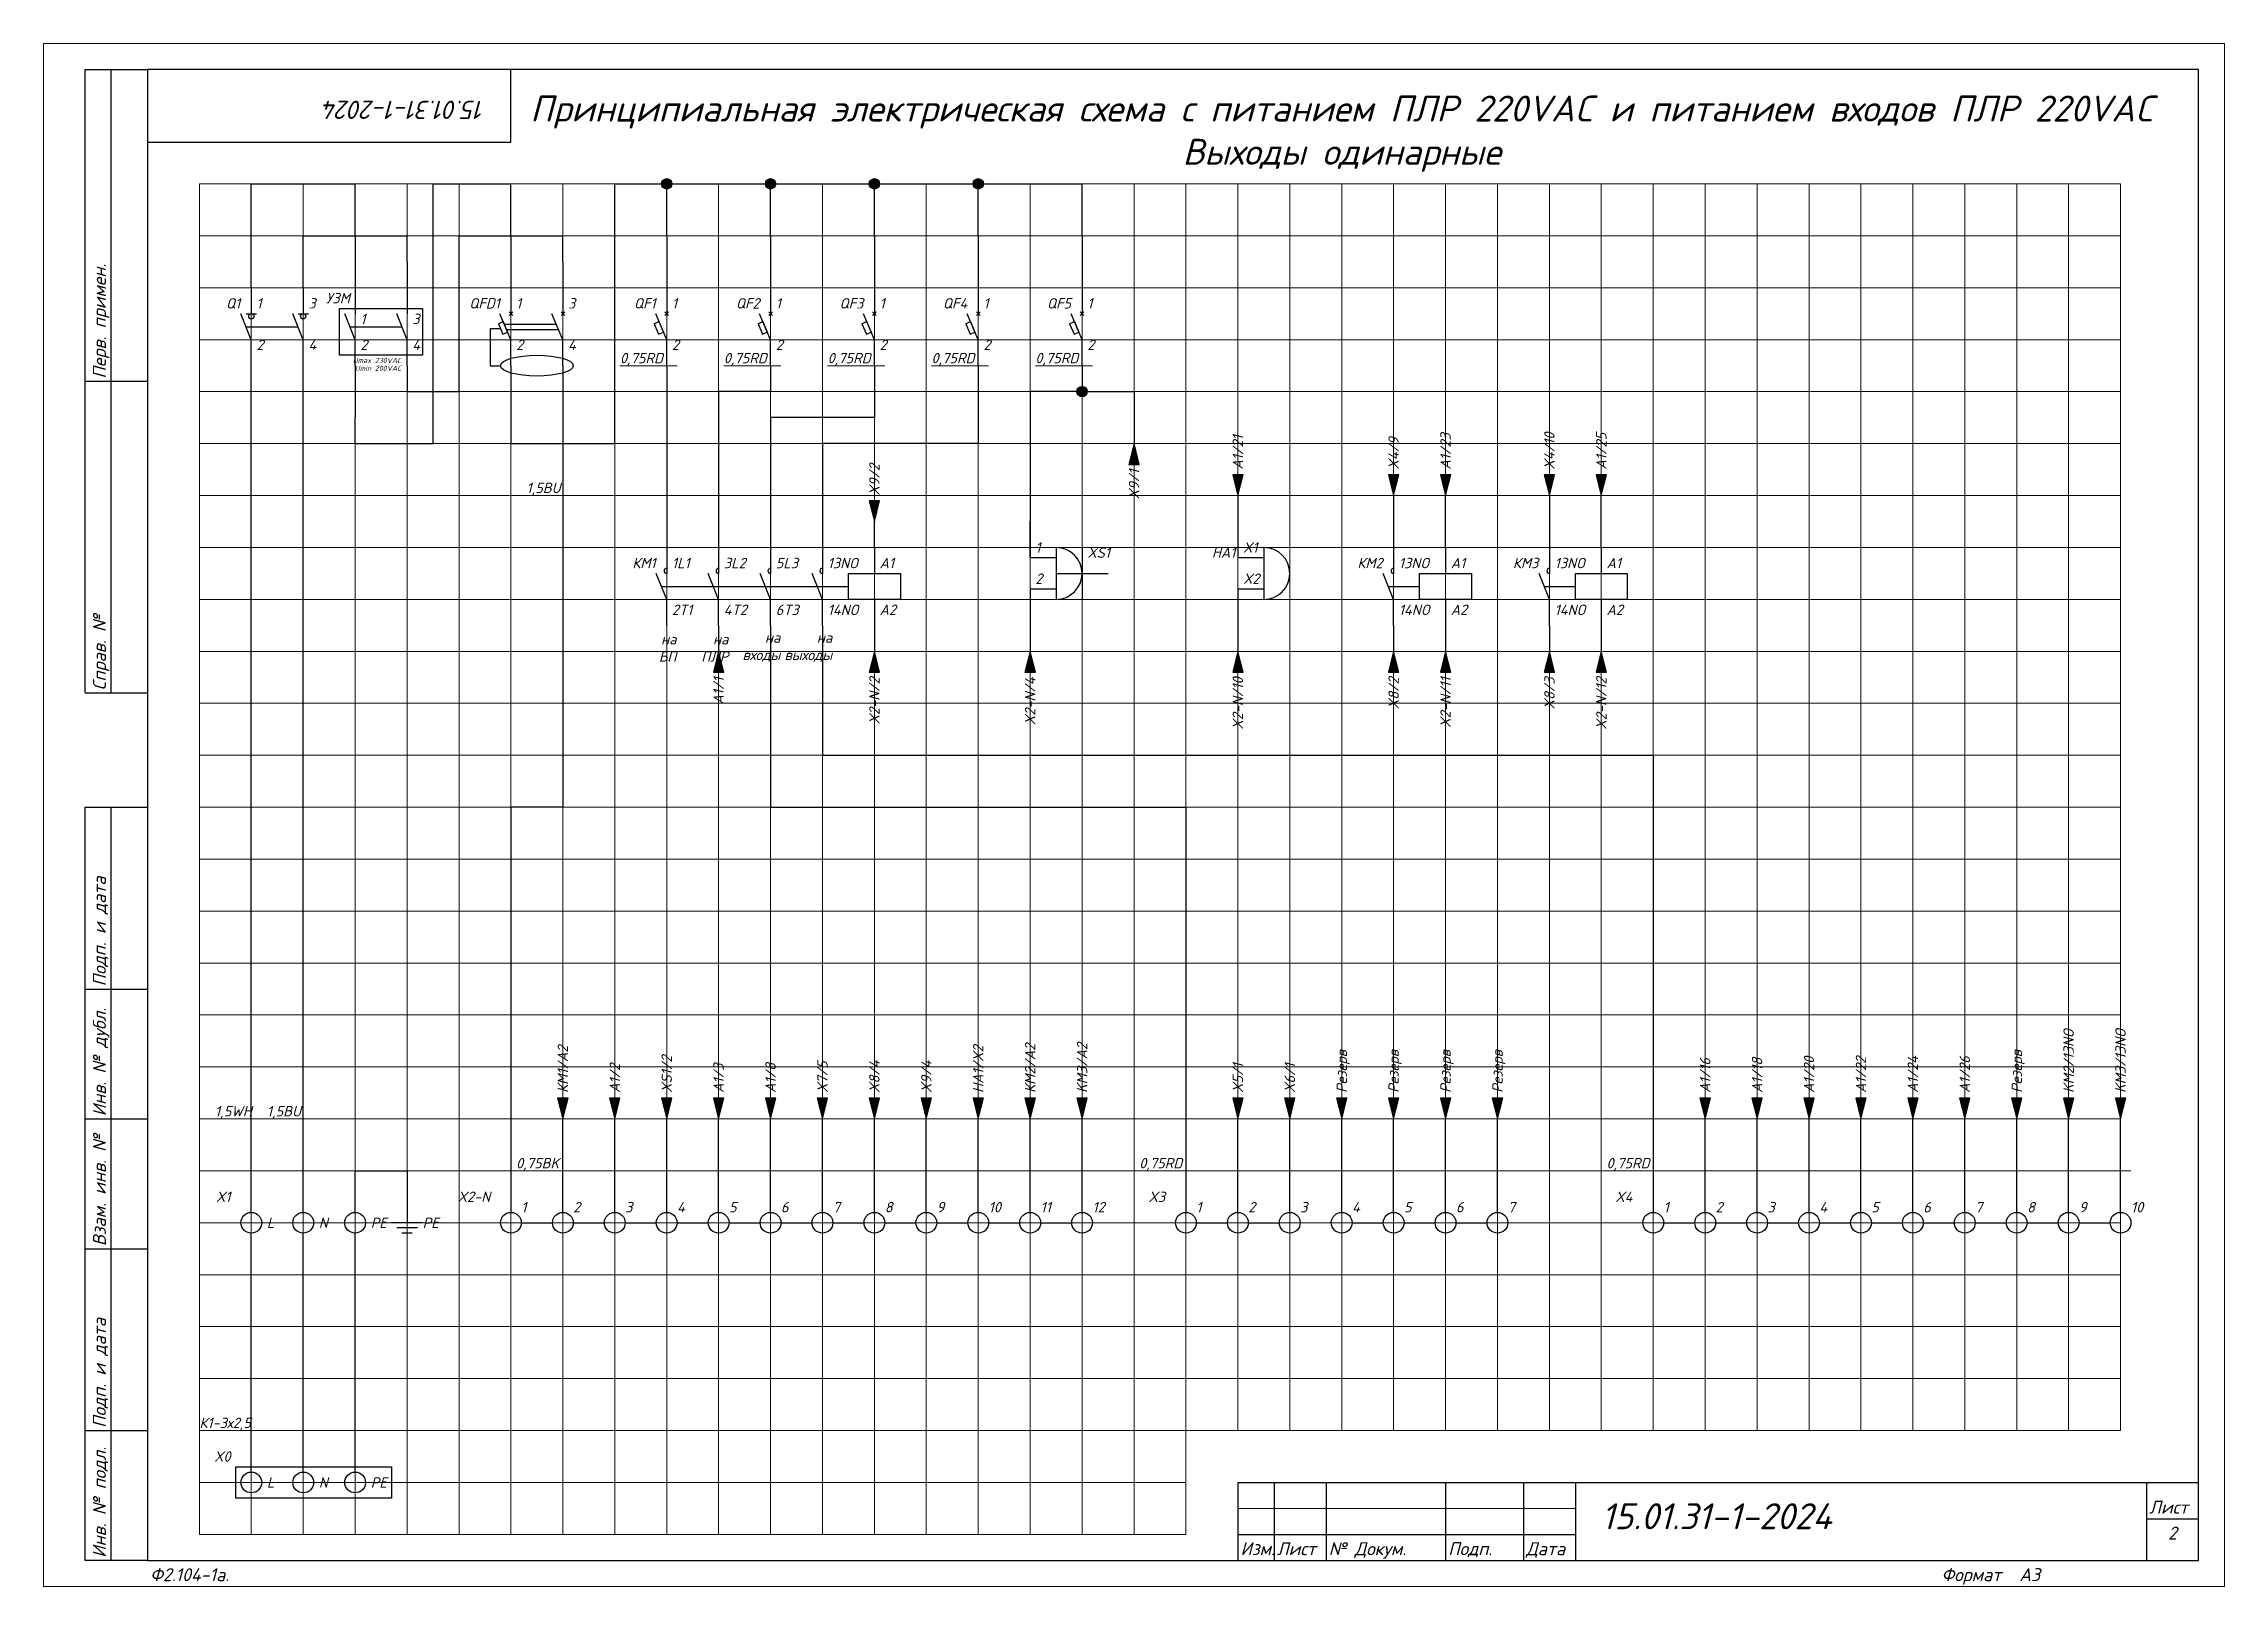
# Paper-space layout 'Эл2 (4)' of a CAD drawing. Header units: millimetres. Extents: x 0 to 420, y 0 to 297.
# The model-space entities are those that its viewports show. They can reach past a viewport. Long polylines and large blocks are cut down to what shows.
import ezdxf
from ezdxf.enums import TextEntityAlignment as Align

# ---------------------------------------------------------------- set-up
doc = ezdxf.new("R2010")
doc.units = ezdxf.units.MM
for name, color, linetype, lineweight in [('4', 4, 'Continuous', 15), ('Основная', 7, 'Continuous', 30), ('Тонкая для кабелей', 7, 'Continuous', 15)]:
    doc.layers.add(name, color=color, linetype=linetype, lineweight=lineweight)
doc.layers.add('Привязки', color=2, linetype='Continuous', lineweight=0, plot=False, transparency=0.8)
doc.layers.add('рамка', color=253, linetype='Continuous', lineweight=5, transparency=0.8)
doc.styles.add('текст', font='isocpeui.ttf')

psp = doc.layouts.new('Эл2 (4)')

msp = doc.modelspace()

# ---------------------------------------------------------------- texts
at = {"layer": 'Основная', "style": 'текст'}
for s, width, heights, insert, char_height, attachment_point in [('Принципиальная электрическая схема с питанием ПЛР 220VAC и питанием входов ПЛР 220VAC\\PВыходы одинарные', 333.9398066, [15.99579], (6570.0001, 289.99998), 5, 2), ('УЗМ', 5.8793103, [0], (6379, 250), 2, 9), ('1', 3, [0], (6361, 249), 2, 7), ('3', 3, [0], (6371, 249), 2, 7), ('1', 3, [0], (6381, 246), 2, 7), ('3', 3, [0], (6391, 246), 2, 7), ('1', 3, [0], (6411, 249), 2, 7), ('3', 3, [0], (6421, 249), 2, 7), ('1', 3, [0], (6441, 249), 2, 7), ('1', 3, [0], (6461, 249), 2, 7), ('1', 3, [0], (6481, 249), 2, 7), ('1', 3, [0], (6501, 249), 2, 7), ('1', 3, [0], (6521, 249), 2, 7), ('2', 3, [0], (6361, 241), 2, 7), ('4', 3, [0], (6371, 241), 2, 7), ('Umax 230VAC', 12.2395477, [0], (6388.87931, 238.49676), 1, 9), ('2', 3, [0], (6381, 241), 2, 7), ('4', 3, [0], (6391, 241), 2, 7), ('2', 3, [0], (6411, 241), 2, 7), ('4', 3, [0], (6421, 241), 2, 7), ('2', 3, [0], (6441, 241), 2, 7), ('2', 3, [0], (6461, 241), 2, 7), ('2', 3, [0], (6481, 241), 2, 7), ('2', 3, [0], (6501, 241), 2, 7), ('2', 3, [0], (6521, 241), 2, 7), ('Umin 200VAC', 14.3469034, [0], (6388.87931, 237), 1, 9), ('1', 3, [0], (6511, 202), 2, 7), ('XS1', 3, [0], (6521, 201), 2, 7), ('HA1', 3, [0], (6545, 201), 2, 7), ('X1', 3, [0], (6551, 202), 2, 7), ('КМ1', 5.8793103, [0], (6437.87931, 199), 2, 9), ('1L1', 3, [0], (6441, 199), 2, 7), ('3L2', 3, [0], (6451, 199), 2, 7), ('5L3', 3, [0], (6461, 199), 2, 7), ('13NO', 3, [0], (6471, 199), 2, 7), ('А1', 3, [0], (6481, 199), 2, 7), ('2', 3, [0], (6511, 196), 2, 7), ('X2', 3, [0], (6551, 196), 2, 7), ('КМ2', 5.8793103, [0], (6577.87931, 199), 2, 9), ('13NO', 3, [0], (6581, 199), 2, 7), ('А1', 3, [0], (6591, 199), 2, 7), ('КМ3', 5.8793103, [0], (6607.87931, 199), 2, 9), ('13NO', 3, [0], (6611, 199), 2, 7), ('А1', 3, [0], (6621, 199), 2, 7), ('2T1', 3, [0], (6441, 190), 2, 7), ('4T2', 3, [0], (6451, 190), 2, 7), ('6T3', 3, [0], (6461, 190), 2, 7), ('14NO', 3, [0], (6471, 190), 2, 7), ('А2', 3, [0], (6481, 190), 2, 7), ('14NO', 3, [0], (6581, 190), 2, 7), ('А2', 3, [0], (6591, 190), 2, 7), ('14NO', 3, [0], (6611, 190), 2, 7), ('А2', 3, [0], (6621, 190), 2, 7), ('X1', 10, [0], (6356, 77), 2, 9), ('X2-N', 10, [0], (6406, 77), 2, 9), ('1', 3, [0], (6412, 75), 2, 7), ('2', 3, [0], (6422, 75), 2, 7), ('3', 3, [0], (6432, 75), 2, 7), ('4', 3, [0], (6442, 75), 2, 7), ('5', 3, [0], (6452, 75), 2, 7), ('6', 3, [0], (6462, 75), 2, 7), ('7', 3, [0], (6472, 75), 2, 7), ('8', 3, [0], (6482, 75), 2, 7), ('9', 3, [0], (6492, 75), 2, 7), ('10', 3, [0], (6502, 75), 2, 7), ('11', 3, [0], (6512, 75), 2, 7), ('12', 3, [0], (6522, 75), 2, 7), ('X3', 10, [0], (6536, 77), 2, 9), ('1', 3, [0], (6542, 75), 2, 7), ('2', 3, [0], (6552, 75), 2, 7), ('3', 3, [0], (6562, 75), 2, 7), ('4', 3, [0], (6572, 75), 2, 7), ('5', 3, [0], (6582, 75), 2, 7), ('6', 3, [0], (6592, 75), 2, 7), ('7', 3, [0], (6602, 75), 2, 7), ('X4', 10, [0], (6626, 77), 2, 9), ('1', 3, [0], (6632, 75), 2, 7), ('2', 3, [0], (6642, 75), 2, 7), ('3', 3, [0], (6652, 75), 2, 7), ('4', 3, [0], (6662, 75), 2, 7), ('5', 3, [0], (6672, 75), 2, 7), ('6', 3, [0], (6682, 75), 2, 7), ('7', 3, [0], (6692, 75), 2, 7), ('8', 3, [0], (6702, 75), 2, 7), ('9', 3, [0], (6712, 75), 2, 7), ('10', 3, [0], (6722, 75), 2, 7), ('L', 5, [0], (6363, 73), 2, 4), ('N', 5, [0], (6373, 73), 2, 4), ('PE', 5, [0], (6383, 73), 2, 4), ('PE', 5, [0], (6393, 73), 2, 4), ('X0', 10, [0], (6356, 27), 2, 9), ('L', 5, [0], (6363, 23), 2, 4), ('N', 5, [0], (6373, 23), 2, 4), ('PE', 5, [0], (6383, 23), 2, 4)]:
    msp.add_mtext_dynamic_manual_height_columns(s, width=width, gutter_width=200, heights=heights, dxfattribs=dict(at, insert=insert, char_height=char_height, attachment_point=attachment_point))
at = {"layer": 'Основная', "char_height": 2, "width": 3.8793103, "attachment_point": 9, "style": 'текст'}
for s, insert in [('Q1', (6357.87931, 249)), ('QFD1', (6407.87931, 249)), ('QF1', (6437.87931, 249)), ('QF2', (6457.87931, 249)), ('QF3', (6477.87931, 249)), ('QF4', (6497.87931, 249)), ('QF5', (6517.87931, 249))]:
    msp.add_mtext(s, dxfattribs=dict(at, insert=insert))
at = {"layer": 'Основная', "char_height": 2, "rotation": 90, "style": 'текст'}
for s, heights, insert, attachment_point in [('A1/21', [0], (6549, 218), 1), ('X4/9', [0], (6579, 218), 1), ('A1/23', [0], (6589, 218), 1), ('X4/10', [0], (6609, 218), 1), ('A1/25', [0], (6619, 218), 1), ('X9/2', [0], (6479, 213), 1), ('X9/1', [1.17616], (6531, 218), 9), ('А1/1', [0], (6451, 178), 9), ('X2-N/2', [0], (6481, 178), 9), ('X2-N/4', [0], (6511, 178), 9), ('X2-N/10', [0], (6551, 178), 9), ('X8/2', [0], (6581, 178), 9), ('X2-N/11', [0], (6591, 178), 9), ('X8/3', [0], (6611, 178), 9), ('X2-N/12', [0], (6621, 178), 9), ('KM2/13NO', [0], (6709, 98), 1), ('KM3/13NO', [0], (6719, 98), 1), ('КМ1/А2', [0], (6419, 98), 1), ('XS1/2', [0], (6439, 98), 1), ('HA1/X2', [0], (6499, 98), 1), ('КМ2/A2', [0], (6509, 98), 1), ('KM3/A2', [0], (6519, 98), 1), ('Резерв', [0], (6569, 98), 1), ('Резерв', [0], (6579, 98), 1), ('Резерв', [0], (6589, 98), 1), ('Резерв', [0], (6599, 98), 1), ('А1/18', [0], (6649, 98), 1), ('А1/20', [0], (6659, 98), 1), ('А1/22', [0], (6669, 98), 1), ('А1/24', [0], (6679, 98), 1), ('А1/26', [0], (6689, 98), 1), ('Резерв', [0], (6699, 98), 1), ('А1/2', [0], (6429, 98), 1), ('А1/3', [0], (6449, 98), 1), ('А1/8', [0], (6459, 98), 1), ('X7/5', [0], (6469, 98), 1), ('X8/4', [0], (6479, 98), 1), ('X9/4', [0], (6489, 98), 1), ('X5/1', [0], (6549, 98), 1), ('X6/1', [0], (6559, 98), 1), ('А1/16', [0], (6639, 98), 1)]:
    msp.add_mtext_dynamic_manual_height_columns(s, width=5.8793103, gutter_width=200, heights=heights, dxfattribs=dict(at, insert=insert, attachment_point=attachment_point))
at = {"layer": 'Привязки', "char_height": 2, "attachment_point": 9, "style": 'текст'}
for s, insert in [('на БП', (6441.87931, 181)), ('на ПЛР', (6451.87931, 181)), ('на входы', (6461.87931, 181)), ('на выходы', (6471.87931, 181))]:
    msp.add_mtext_dynamic_manual_height_columns(s, width=5.8793103, gutter_width=200, heights=[0], dxfattribs=dict(at, insert=insert))
at = {"layer": 'Тонкая для кабелей', "char_height": 2, "attachment_point": 7, "style": 'текст'}
for s, insert in [('0,75RD', (6431, 238)), ('0,75RD', (6451, 238)), ('0,75RD', (6471, 238)), ('0,75RD', (6491, 238)), ('0,75RD', (6511, 238)), ('1,5BU', (6413, 213)), ('1,5WH', (6353, 93)), ('1,5BU', (6363, 93)), ('0,75BK', (6411, 83)), ('0,75RD', (6531, 83)), ('0,75RD', (6621, 83)), ('К1-3х2,5', (6350, 33))]:
    msp.add_mtext_dynamic_manual_height_columns(s, width=10, gutter_width=200, heights=[0], dxfattribs=dict(at, insert=insert))

# ---------------------------------------------------------------- blocks, each defined once
blk = doc.blocks.new('*U109')
for p, q in [((8, 232), (8, 292)), ((8, 292), (20, 292)), ((13, 232), (13, 292)), ((90, 292), (90, 292)), ((90, 292), (90, 292)), ((90, 278), (90, 292)), ((90, 292), (90, 292)), ((90, 292), (90, 292)), ((90, 292), (90, 292)), ((20, 278), (90, 278)), ((8, 232), (20, 232)), ((8, 172), (8, 232)), ((13, 172), (13, 232)), ((8, 172), (20, 172)), ((8, 115), (8, 150)), ((8, 150), (20, 150)), ((13, 115), (13, 150)), ((8, 90), (8, 115)), ((8, 115), (20, 115)), ((13, 90), (13, 115)), ((8, 65), (8, 90)), ((8, 90), (20, 90)), ((13, 65), (13, 90)), ((8, 30), (8, 65)), ((8, 65), (20, 65)), ((13, 30), (13, 65)), ((230, 60), (415, 60)), ((230, 60), (230, 5)), ((237, 60), (237, 35)), ((247, 60), (247, 5)), ((270, 60), (270, 5)), ((285, 60), (285, 5)), ((295, 60), (295, 5)), ((415, 60), (415, 60)), ((415, 60), (415, 60)), ((295, 45), (415, 45)), ((365, 45), (365, 20)), ((380, 45), (380, 25)), ((397, 45), (397, 25)), ((230, 40), (295, 40)), ((365, 40), (415, 40)), ((230, 35), (295, 35)), ((8, 5), (8, 30)), ((8, 30), (20, 30)), ((13, 5), (13, 30)), ((365, 25), (415, 25)), ((385, 25), (385, 20)), ((295, 20), (415, 20)), ((365, 20), (365, 5)), ((20, 5), (8, 5))]:
    blk.add_line(p, q)
blk.add_lwpolyline([(20, 5), (415, 5), (415, 292), (20, 292)], close=True)
at = {"layer": '4'}
for p, q in [((230, 55), (295, 55)), ((230, 50), (295, 50)), ((230, 45), (295, 45)), ((370, 40), (370, 25)), ((375, 40), (375, 25)), ((230, 30), (295, 30)), ((230, 25), (295, 25)), ((230, 20), (295, 20)), ((230, 15), (295, 15)), ((230, 10), (295, 10))]:
    blk.add_line(p, q, dxfattribs=at)
at = {"layer": 'Привязки'}
blk.add_lwpolyline([(0, 0), (420, 0), (420, 297), (0, 297)], close=True, dxfattribs=at)
at = {"layer": 'рамка'}
blk.add_lwpolyline([(0, 297), (420, 297), (420, 0), (0, 0)], close=True, dxfattribs=at)
at = {"style": 'текст'}
for s, p in [('Перв. примен.', (12, 232.5)), ('Справ. №', (12, 172.5)), ('Подп. и дата', (12, 115.5)), ('Инв. № дубл.', (12, 90.5)), ('Взам. инв. №', (12, 65.5)), ('Подп. и дата', (12, 30.5)), ('Инв. № подл.', (12, 5.5))]:
    blk.add_text(s, height=2.5, rotation=90, dxfattribs=at).set_placement(p)
for s, height, p in [('Лит.', 2.5, (365.5, 41)), ('Масса', 2.5, (380.5, 41)), ('Масштаб', 2.5, (397.5, 41)), ('Изм.', 2.5, (230.5, 36)), ('Лист', 2.5, (237.5, 36)), ('№ Докум.', 2.5, (247.5, 36)), ('Подп.', 2.5, (270.5, 36)), ('Дата', 2.5, (285.5, 36)), ('Разраб.', 2.5, (230.5, 31)), ('Пров.', 2.5, (230.5, 26)), ('Т.контр.', 2.5, (230.5, 21)), ('Лист', 2.5, (365.5, 21)), ('Листов', 2.5, (385.5, 21)), ('Н.контр.', 2.5, (230.5, 11)), ('Утв.', 2.5, (230.5, 6)), ('Ф2.104-1а.', 0.005, (20, 4.99)), ('Ф2.104-1.', 2.5, (20.5, 1)), ('Формат', 2.5, (365.5, 1)), ('А3', 2.5, (380.5, 1)), ('А4', 0.025, (419.61, 0.01)), ('А2', 0.00833, (419.87, 0)), ('А1', 0.00625, (419.9, 0)), ('А0', 0.005, (419.92, 0))]:
    blk.add_text(s, height=height, dxfattribs=at).set_placement(p)
for tag, p, height in [('12', (90, 292), 0.00000373), ('13', (90, 292), 0.00000373), ('27', (90, 292), 0.00000522), ('29', (105, 279), 3.5), ('28', (415, 60), 0.0000438), ('ИЗМ4', (230.5, 56), 2.5), ('ЛИСТИЗМ4', (237.5, 56), 2.5), ('№ДОКУМИЗМ4', (247.5, 56), 2.5), ('ПОДПИЗМ4', (270.5, 56), 2.5), ('ДАТАИЗМ4', (285.5, 56), 2.5), ('ОБОЗНАЧЕНИЕ', (300, 51), 5), ('ИЗМ3', (230.5, 51), 2.5), ('ЛИСТИЗМ3', (237.5, 51), 2.5), ('№ДОКУМИЗМ3', (247.5, 51), 2.5), ('ПОДПИЗМ3', (270.5, 51), 2.5), ('ДАТАИЗМ3', (285.5, 51), 2.5), ('ИЗМ2', (230.5, 46), 2.5), ('ЛИСТИЗМ2', (237.5, 46), 2.5), ('№ДОКУМИЗМ2', (247.5, 46), 2.5), ('ПОДПИЗМ2', (270.5, 46), 2.5), ('ДАТАИЗМ2', (285.5, 46), 2.5), ('ИЗМ1', (230.5, 41), 2.5), ('ЛИСТИЗМ1', (237.5, 41), 2.5), ('№ДОКУМИЗМ1', (247.5, 41), 2.5), ('ПОДПИЗМ1', (270.5, 41), 2.5), ('ДАТАИЗМ1', (285.5, 41), 2.5), ('РАЗРАБ', (247.5, 31), 2.5), ('ДАТАРАЗРАБ', (285.5, 31), 2.5), ('ПРОВ', (247.5, 26), 2.5), ('ДАТАПРОВ', (285.5, 26), 2.5), ('ТКОНТР', (247.5, 21), 2.5), ('ДАТАТКОНТР', (285.5, 21), 2.5), ('ЛИСТОВ', (400.5, 21), 2.5), ('10', (230.5, 16), 2.5), ('11', (247.5, 16), 2.5), ('НКОНТР', (247.5, 11), 2.5), ('ДАТАНКОНТР', (285.5, 11), 2.5), ('УТВ', (247.5, 6), 2.5), ('ДАТАУТВ', (285.5, 6), 2.5)]:
    blk.add_attdef(tag, p, '', height=height, dxfattribs=at)
for tag, p, height, rotation in [('ОБОЗНАЧЕНИЕ-ВЕРХ', (85, 286), 3.5, 180), ('ПРИМЕНЯЕМОСТЬ', (19, 232.5), 2.5, 90), ('СПРАВ№', (19, 172.5), 2.5, 90), ('ДАТАУЧЁТАДУБЛ', (19, 115.5), 2.5, 90), ('ИНВ№ДУБЛ', (19, 90.5), 2.5, 90), ('ВЗАМИНВ№', (19, 65.5), 2.5, 90), ('ДАТАУЧЁТА', (19, 30.5), 2.5, 90), ('ИНВ№ПОДЛ', (19, 5.5), 2.5, 90)]:
    blk.add_attdef(tag, p, '', height=height, rotation=rotation, dxfattribs=at)
blk.add_attdef('30', text='', height=5, dxfattribs=at).set_placement((355, 64), align=Align.MIDDLE)
for tag, height, p in [('НАИМЕНОВАНИЕ1', 5, (330, 36)), ('НАИМЕНОВАНИЕ2', 3.5, (330, 31)), ('МАССА', 3.5, (388.5, 31)), ('МАСШТАБ', 3.5, (406, 31)), ('НАИМЕНОВАНИЕ3', 3.5, (330, 26)), ('НАИМЕНОВАНИЕ4', 2.5, (330, 21)), ('ЛИСТ', 2.5, (380.5, 21)), ('МАТЕРИАЛ1', 2.5, (330, 16)), ('ПРЕДПРИЯТИЕ1', 3.5, (390, 16)), ('МАТЕРИАЛ2', 2.5, (330, 11)), ('ПРЕДПРИЯТИЕ2', 3.5, (390, 11)), ('МАТЕРИАЛ3', 2.5, (330, 6)), ('ПРЕДПРИЯТИЕ3', 3.5, (390.02, 6))]:
    blk.add_attdef(tag, text='', height=height, dxfattribs=at).set_placement(p, align=Align.CENTER)
for tag, p in [('ЛИТЕРА', (367.5, 31)), ('ЛИТЕРА2', (372.5, 31)), ('ЛИТЕРА3', (377.5, 31))]:
    blk.add_attdef(tag, text='', height=2.5, dxfattribs=at).set_placement(p, align=Align.RIGHT)
for tag, p in [('ИНДЕКС', (367.5, 31)), ('ИНДЕКС2', (372.5, 31)), ('ИНДЕКС3', (377.5, 31))]:
    blk.add_attdef(tag, text='', height=2.5, dxfattribs=at).set_placement(p, align=Align.TOP_LEFT)
blk = doc.blocks.new('*U110')
for p, q in [((8, 232), (8, 292)), ((8, 292), (20, 292)), ((13, 232), (13, 292)), ((90, 292), (90, 292)), ((90, 292), (90, 292)), ((90, 278), (90, 292)), ((90, 292), (90, 292)), ((90, 292), (90, 292)), ((90, 292), (90, 292)), ((20, 278), (90, 278)), ((8, 232), (20, 232)), ((8, 172), (8, 232)), ((13, 172), (13, 232)), ((8, 172), (20, 172)), ((8, 115), (8, 150)), ((8, 150), (20, 150)), ((13, 115), (13, 150)), ((8, 90), (8, 115)), ((8, 115), (20, 115)), ((13, 90), (13, 115)), ((8, 65), (8, 90)), ((8, 90), (20, 90)), ((13, 65), (13, 90)), ((8, 30), (8, 65)), ((8, 65), (20, 65)), ((13, 30), (13, 65)), ((8, 5), (8, 30)), ((8, 30), (20, 30)), ((13, 5), (13, 30)), ((230, 20), (415, 20)), ((230, 20), (230, 5)), ((237, 20), (237, 5)), ((247, 20), (247, 5)), ((270, 20), (270, 5)), ((285, 20), (285, 5)), ((295, 20), (295, 5)), ((405, 20), (405, 5)), ((415, 20), (415, 20)), ((415, 20), (415, 20)), ((405, 13), (415, 13)), ((230, 10), (295, 10)), ((20, 5), (8, 5)), ((230, 5), (295, 5)), ((415, 5), (415, 5)), ((415, 5), (415, 5)), ((415, 5), (415, 5)), ((415, 5), (415, 5)), ((415, 5), (415, 5)), ((415, 5), (415, 5)), ((415, 5), (415, 5))]:
    blk.add_line(p, q)
blk.add_lwpolyline([(20, 5), (415, 5), (415, 292), (20, 292)], close=True)
at = {"layer": '4'}
for p, q in [((230, 15), (295, 15)), ((415, 5), (415, 5)), ((415, 5), (415, 5)), ((415, 5), (415, 5)), ((415, 5), (415, 5)), ((415, 5), (415, 5)), ((415, 5), (415, 5)), ((415, 5), (415, 5)), ((415, 5), (415, 5)), ((415, 5), (415, 5))]:
    blk.add_line(p, q, dxfattribs=at)
at = {"layer": 'Привязки'}
blk.add_lwpolyline([(0, 0), (420, 0), (420, 297), (0, 297)], close=True, dxfattribs=at)
at = {"layer": 'рамка'}
blk.add_lwpolyline([(0, 297), (420, 297), (420, 0), (0, 0)], close=True, dxfattribs=at)
at = {"style": 'текст'}
for s, p in [('Перв. примен.', (12, 232.5)), ('Справ. №', (12, 172.5)), ('Подп. и дата', (12, 115.5)), ('Инв. № дубл.', (12, 90.5)), ('Взам. инв. №', (12, 65.5)), ('Подп. и дата', (12, 30.5)), ('Инв. № подл.', (12, 5.5))]:
    blk.add_text(s, height=2.5, rotation=90, dxfattribs=at).set_placement(p)
for s, height, p in [('Лист', 2.5, (405.5, 14)), ('Изм.', 2.5, (230.5, 6)), ('Лист', 2.5, (237.5, 6)), ('№ Докум.', 2.5, (247.5, 6)), ('Подп.', 2.5, (270.5, 6)), ('Дата', 2.5, (285.5, 6)), ('Ф2.104-1.', 0.005, (20, 4.99)), ('Разраб.', 0.0000135, (415, 5)), ('Пров.', 0.0000135, (415, 5)), ('Т.контр.', 0.0000135, (415, 5)), ('Н.контр.', 0.0000135, (415, 5)), ('Утв.', 0.0000135, (415, 5)), ('Лит.', 0.0000135, (415, 5)), ('Масса', 0.0000135, (415, 5)), ('Масштаб', 0.0000135, (415, 5)), ('Листов', 0.0000135, (415, 5)), ('Ф2.104-1а.', 2.5, (20.5, 1)), ('Формат', 2.5, (365.5, 1)), ('А3', 2.5, (380.5, 1)), ('А4', 0.025, (419.61, 0.01)), ('А2', 0.00833, (419.87, 0)), ('А1', 0.00625, (419.9, 0)), ('А0', 0.005, (419.92, 0))]:
    blk.add_text(s, height=height, dxfattribs=at).set_placement(p)
for tag, p, height in [('12', (90, 292), 0.00000373), ('13', (90, 292), 0.00000373), ('27', (90, 292), 0.00000522), ('29', (105, 249), 3.5), ('ИЗМ2', (230.5, 16), 2.5), ('ЛИСТИЗМ2', (237.5, 16), 2.5), ('№ДОКУМИЗМ2', (247.5, 16), 2.5), ('28', (415, 20), 0.0000438), ('ИЗМ1', (230.5, 11), 2.5), ('ЛИСТИЗМ1', (237.5, 11), 2.5), ('№ДОКУМИЗМ1', (247.5, 11), 2.5), ('ПОДПИЗМ1', (270.5, 11), 2.5), ('ДАТАИЗМ1', (285.5, 11), 2.5), ('ДАТАНКОНТР', (285.5, 11), 2.5), ('ОБОЗНАЧЕНИЕ', (300, 11), 5), ('ДАТАУТВ', (285.5, 6), 2.5), ('РАЗРАБ', (415, 5), 0.0000135), ('ЛИСТОВ', (415, 5), 0.0000135), ('ПРОВ', (415, 5), 0.0000135), ('ТКОНТР', (415, 5), 0.0000135), ('НКОНТР', (415, 5), 0.0000135), ('УТВ', (415, 5), 0.0000135), ('10', (415, 5), 0.0000135), ('11', (415, 5), 0.0000135), ('ПОДПИЗМ2', (415, 5), 0.0000135), ('ДАТАИЗМ2', (415, 5), 0.0000135), ('ИЗМ3', (415, 5), 0.0000135), ('ЛИСТИЗМ3', (415, 5), 0.0000135), ('№ДОКУМИЗМ3', (415, 5), 0.0000135), ('ПОДПИЗМ3', (415, 5), 0.0000135), ('ДАТАИЗМ3', (415, 5), 0.0000135), ('ИЗМ4', (415, 5), 0.0000135), ('ЛИСТИЗМ4', (415, 5), 0.0000135), ('№ДОКУМИЗМ4', (415, 5), 0.0000135), ('ПОДПИЗМ4', (415, 5), 0.0000135), ('ДАТАИЗМ4', (415, 5), 0.0000135), ('ДАТАРАЗРАБ', (415, 5), 0.0000135), ('ДАТАПРОВ', (415, 5), 0.0000135), ('ДАТАТКОНТР', (415, 5), 0.0000135)]:
    blk.add_attdef(tag, p, '', height=height, dxfattribs=at)
for tag, p, height, rotation in [('ОБОЗНАЧЕНИЕ-ВЕРХ', (85, 286), 3.5, 180), ('ПРИМЕНЯЕМОСТЬ', (19, 232.5), 2.5, 90), ('СПРАВ№', (19, 172.5), 2.5, 90), ('ДАТАУЧЁТАДУБЛ', (19, 115.5), 2.5, 90), ('ИНВ№ДУБЛ', (19, 90.5), 2.5, 90), ('ВЗАМИНВ№', (19, 65.5), 2.5, 90), ('ДАТАУЧЁТА', (19, 30.5), 2.5, 90), ('ИНВ№ПОДЛ', (19, 5.5), 2.5, 90)]:
    blk.add_attdef(tag, p, '', height=height, rotation=rotation, dxfattribs=at)
blk.add_attdef('30', text='', height=5, dxfattribs=at).set_placement((355, 34), align=Align.MIDDLE)
for tag, height, p in [('ЛИСТ', 2.5, (410, 9)), ('НАИМЕНОВАНИЕ1', 0.000027, (415, 5)), ('НАИМЕНОВАНИЕ2', 0.0000189, (415, 5)), ('НАИМЕНОВАНИЕ3', 0.0000189, (415, 5)), ('НАИМЕНОВАНИЕ4', 0.0000135, (415, 5)), ('МАССА', 0.0000189, (415, 5)), ('МАСШТАБ', 0.0000189, (415, 5)), ('МАТЕРИАЛ1', 0.0000135, (415, 5)), ('МАТЕРИАЛ2', 0.0000135, (415, 5)), ('МАТЕРИАЛ3', 0.0000135, (415, 5)), ('ПРЕДПРИЯТИЕ1', 0.0000189, (415, 5)), ('ПРЕДПРИЯТИЕ2', 0.0000189, (415, 5)), ('ПРЕДПРИЯТИЕ3', 0.0000189, (415, 5))]:
    blk.add_attdef(tag, text='', height=height, dxfattribs=at).set_placement(p, align=Align.CENTER)
for tag in ['ЛИТЕРА', 'ЛИТЕРА2', 'ЛИТЕРА3']:
    blk.add_attdef(tag, text='', height=0.0000135, dxfattribs=at).set_placement((415, 5), align=Align.RIGHT)
for tag in ['ИНДЕКС', 'ИНДЕКС2', 'ИНДЕКС3']:
    blk.add_attdef(tag, text='', height=0.0000135, dxfattribs=at).set_placement((415, 5), align=Align.TOP_LEFT)

# ---------------------------------------------------------------- hatches: boundary and pattern name
at = {"layer": 'Основная'}
h = msp.add_hatch(color=256, dxfattribs=at)
h.dxf.hatch_style = 1
h.paths.add_polyline_path([(6440, 273), (6440, 274, 0.414213562), (6439, 273)])
h.paths.add_polyline_path([(6441, 273, 0.414213562), (6440, 274), (6440, 273)])
h.paths.add_polyline_path([(6439, 273, 0.414213562), (6440, 272), (6440, 273)])
h.paths.add_polyline_path([(6440, 273), (6440, 272, 0.414213562), (6441, 273)])
h = msp.add_hatch(color=256, dxfattribs=at)
h.dxf.hatch_style = 1
h.paths.add_polyline_path([(6460, 273), (6460, 274, 0.414213562), (6459, 273)])
h.paths.add_polyline_path([(6461, 273, 0.414213562), (6460, 274), (6460, 273)])
h.paths.add_polyline_path([(6459, 273, 0.414213562), (6460, 272), (6460, 273)])
h.paths.add_polyline_path([(6460, 273), (6460, 272, 0.414213562), (6461, 273)])
h = msp.add_hatch(color=256, dxfattribs=at)
h.dxf.hatch_style = 1
h.paths.add_polyline_path([(6480, 273), (6480, 274, 0.414213562), (6479, 273)])
h.paths.add_polyline_path([(6481, 273, 0.414213562), (6480, 274), (6480, 273)])
h.paths.add_polyline_path([(6479, 273, 0.414213562), (6480, 272), (6480, 273)])
h.paths.add_polyline_path([(6480, 273), (6480, 272, 0.414213562), (6481, 273)])
h = msp.add_hatch(color=256, dxfattribs=at)
h.dxf.hatch_style = 1
h.paths.add_polyline_path([(6500, 273), (6500, 274, 0.414213562), (6499, 273)])
h.paths.add_polyline_path([(6501, 273, 0.414213562), (6500, 274), (6500, 273)])
h.paths.add_polyline_path([(6499, 273, 0.414213562), (6500, 272), (6500, 273)])
h.paths.add_polyline_path([(6500, 273), (6500, 272, 0.414213562), (6501, 273)])
h = msp.add_hatch(color=256, dxfattribs=at)
h.dxf.hatch_style = 1
h.paths.add_polyline_path([(6520, 233), (6520, 234, 0.414213562), (6519, 233)])
h.paths.add_polyline_path([(6521, 233, 0.414213562), (6520, 234), (6520, 233)])
h.paths.add_polyline_path([(6519, 233, 0.414213562), (6520, 232), (6520, 233)])
h.paths.add_polyline_path([(6520, 233), (6520, 232, 0.414213562), (6521, 233)])
h = msp.add_hatch(color=256, dxfattribs=at)
h.dxf.hatch_style = 1
h.paths.add_polyline_path([(6530, 223), (6529, 219), (6530, 219)])
h.paths.add_polyline_path([(6530, 223), (6530, 219), (6531, 219)])
h = msp.add_hatch(color=256, dxfattribs=at)
h.dxf.hatch_style = 1
h.paths.add_polyline_path([(6550, 213), (6551, 217), (6550, 217)])
h.paths.add_polyline_path([(6550, 213), (6550, 217), (6549, 217)])
h = msp.add_hatch(color=256, dxfattribs=at)
h.dxf.hatch_style = 1
h.paths.add_polyline_path([(6580, 213), (6581, 217), (6580, 217)])
h.paths.add_polyline_path([(6580, 213), (6580, 217), (6579, 217)])
h = msp.add_hatch(color=256, dxfattribs=at)
h.dxf.hatch_style = 1
h.paths.add_polyline_path([(6590, 213), (6591, 217), (6590, 217)])
h.paths.add_polyline_path([(6590, 213), (6590, 217), (6589, 217)])
h = msp.add_hatch(color=256, dxfattribs=at)
h.dxf.hatch_style = 1
h.paths.add_polyline_path([(6610, 213), (6611, 217), (6610, 217)])
h.paths.add_polyline_path([(6610, 213), (6610, 217), (6609, 217)])
h = msp.add_hatch(color=256, dxfattribs=at)
h.dxf.hatch_style = 1
h.paths.add_polyline_path([(6620, 213), (6621, 217), (6620, 217)])
h.paths.add_polyline_path([(6620, 213), (6620, 217), (6619, 217)])
h = msp.add_hatch(color=256, dxfattribs=at)
h.dxf.hatch_style = 1
h.paths.add_polyline_path([(6480, 208), (6481, 212), (6480, 212)])
h.paths.add_polyline_path([(6480, 208), (6480, 212), (6479, 212)])
h = msp.add_hatch(color=256, dxfattribs=at)
h.dxf.hatch_style = 1
h.paths.add_polyline_path([(6450, 183), (6449, 179), (6450, 179)])
h.paths.add_polyline_path([(6450, 183), (6450, 179), (6451, 179)])
h = msp.add_hatch(color=256, dxfattribs=at)
h.dxf.hatch_style = 1
h.paths.add_polyline_path([(6480, 183), (6479, 179), (6480, 179)])
h.paths.add_polyline_path([(6480, 183), (6480, 179), (6481, 179)])
h = msp.add_hatch(color=256, dxfattribs=at)
h.dxf.hatch_style = 1
h.paths.add_polyline_path([(6510, 183), (6509, 179), (6510, 179)])
h.paths.add_polyline_path([(6510, 183), (6510, 179), (6511, 179)])
h = msp.add_hatch(color=256, dxfattribs=at)
h.dxf.hatch_style = 1
h.paths.add_polyline_path([(6550, 183), (6549, 179), (6550, 179)])
h.paths.add_polyline_path([(6550, 183), (6550, 179), (6551, 179)])
h = msp.add_hatch(color=256, dxfattribs=at)
h.dxf.hatch_style = 1
h.paths.add_polyline_path([(6580, 183), (6579, 179), (6580, 179)])
h.paths.add_polyline_path([(6580, 183), (6580, 179), (6581, 179)])
h = msp.add_hatch(color=256, dxfattribs=at)
h.dxf.hatch_style = 1
h.paths.add_polyline_path([(6590, 183), (6589, 179), (6590, 179)])
h.paths.add_polyline_path([(6590, 183), (6590, 179), (6591, 179)])
h = msp.add_hatch(color=256, dxfattribs=at)
h.dxf.hatch_style = 1
h.paths.add_polyline_path([(6610, 183), (6609, 179), (6610, 179)])
h.paths.add_polyline_path([(6610, 183), (6610, 179), (6611, 179)])
h = msp.add_hatch(color=256, dxfattribs=at)
h.dxf.hatch_style = 1
h.paths.add_polyline_path([(6620, 183), (6619, 179), (6620, 179)])
h.paths.add_polyline_path([(6620, 183), (6620, 179), (6621, 179)])
h = msp.add_hatch(color=256, dxfattribs=at)
h.dxf.hatch_style = 1
h.paths.add_polyline_path([(6420, 93), (6421, 97), (6420, 97)])
h.paths.add_polyline_path([(6420, 93), (6420, 97), (6419, 97)])
h = msp.add_hatch(color=256, dxfattribs=at)
h.dxf.hatch_style = 1
h.paths.add_polyline_path([(6430, 93), (6431, 97), (6430, 97)])
h.paths.add_polyline_path([(6430, 93), (6430, 97), (6429, 97)])
h = msp.add_hatch(color=256, dxfattribs=at)
h.dxf.hatch_style = 1
h.paths.add_polyline_path([(6440, 93), (6441, 97), (6440, 97)])
h.paths.add_polyline_path([(6440, 93), (6440, 97), (6439, 97)])
h = msp.add_hatch(color=256, dxfattribs=at)
h.dxf.hatch_style = 1
h.paths.add_polyline_path([(6450, 93), (6451, 97), (6450, 97)])
h.paths.add_polyline_path([(6450, 93), (6450, 97), (6449, 97)])
h = msp.add_hatch(color=256, dxfattribs=at)
h.dxf.hatch_style = 1
h.paths.add_polyline_path([(6460, 93), (6461, 97), (6460, 97)])
h.paths.add_polyline_path([(6460, 93), (6460, 97), (6459, 97)])
h = msp.add_hatch(color=256, dxfattribs=at)
h.dxf.hatch_style = 1
h.paths.add_polyline_path([(6470, 93), (6471, 97), (6470, 97)])
h.paths.add_polyline_path([(6470, 93), (6470, 97), (6469, 97)])
h = msp.add_hatch(color=256, dxfattribs=at)
h.dxf.hatch_style = 1
h.paths.add_polyline_path([(6480, 93), (6481, 97), (6480, 97)])
h.paths.add_polyline_path([(6480, 93), (6480, 97), (6479, 97)])
h = msp.add_hatch(color=256, dxfattribs=at)
h.dxf.hatch_style = 1
h.paths.add_polyline_path([(6490, 93), (6491, 97), (6490, 97)])
h.paths.add_polyline_path([(6490, 93), (6490, 97), (6489, 97)])
h = msp.add_hatch(color=256, dxfattribs=at)
h.dxf.hatch_style = 1
h.paths.add_polyline_path([(6500, 93), (6501, 97), (6500, 97)])
h.paths.add_polyline_path([(6500, 93), (6500, 97), (6499, 97)])
h = msp.add_hatch(color=256, dxfattribs=at)
h.dxf.hatch_style = 1
h.paths.add_polyline_path([(6510, 93), (6511, 97), (6510, 97)])
h.paths.add_polyline_path([(6510, 93), (6510, 97), (6509, 97)])
h = msp.add_hatch(color=256, dxfattribs=at)
h.dxf.hatch_style = 1
h.paths.add_polyline_path([(6520, 93), (6521, 97), (6520, 97)])
h.paths.add_polyline_path([(6520, 93), (6520, 97), (6519, 97)])
h = msp.add_hatch(color=256, dxfattribs=at)
h.dxf.hatch_style = 1
h.paths.add_polyline_path([(6550, 93), (6551, 97), (6550, 97)])
h.paths.add_polyline_path([(6550, 93), (6550, 97), (6549, 97)])
h = msp.add_hatch(color=256, dxfattribs=at)
h.dxf.hatch_style = 1
h.paths.add_polyline_path([(6560, 93), (6561, 97), (6560, 97)])
h.paths.add_polyline_path([(6560, 93), (6560, 97), (6559, 97)])
h = msp.add_hatch(color=256, dxfattribs=at)
h.dxf.hatch_style = 1
h.paths.add_polyline_path([(6570, 93), (6571, 97), (6570, 97)])
h.paths.add_polyline_path([(6570, 93), (6570, 97), (6569, 97)])
h = msp.add_hatch(color=256, dxfattribs=at)
h.dxf.hatch_style = 1
h.paths.add_polyline_path([(6580, 93), (6581, 97), (6580, 97)])
h.paths.add_polyline_path([(6580, 93), (6580, 97), (6579, 97)])
h = msp.add_hatch(color=256, dxfattribs=at)
h.dxf.hatch_style = 1
h.paths.add_polyline_path([(6590, 93), (6591, 97), (6590, 97)])
h.paths.add_polyline_path([(6590, 93), (6590, 97), (6589, 97)])
h = msp.add_hatch(color=256, dxfattribs=at)
h.dxf.hatch_style = 1
h.paths.add_polyline_path([(6600, 93), (6601, 97), (6600, 97)])
h.paths.add_polyline_path([(6600, 93), (6600, 97), (6599, 97)])
h = msp.add_hatch(color=256, dxfattribs=at)
h.dxf.hatch_style = 1
h.paths.add_polyline_path([(6640, 93), (6641, 97), (6640, 97)])
h.paths.add_polyline_path([(6640, 93), (6640, 97), (6639, 97)])
h = msp.add_hatch(color=256, dxfattribs=at)
h.dxf.hatch_style = 1
h.paths.add_polyline_path([(6650, 93), (6651, 97), (6650, 97)])
h.paths.add_polyline_path([(6650, 93), (6650, 97), (6649, 97)])
h = msp.add_hatch(color=256, dxfattribs=at)
h.dxf.hatch_style = 1
h.paths.add_polyline_path([(6660, 93), (6661, 97), (6660, 97)])
h.paths.add_polyline_path([(6660, 93), (6660, 97), (6659, 97)])
h = msp.add_hatch(color=256, dxfattribs=at)
h.dxf.hatch_style = 1
h.paths.add_polyline_path([(6670, 93), (6671, 97), (6670, 97)])
h.paths.add_polyline_path([(6670, 93), (6670, 97), (6669, 97)])
h = msp.add_hatch(color=256, dxfattribs=at)
h.dxf.hatch_style = 1
h.paths.add_polyline_path([(6680, 93), (6681, 97), (6680, 97)])
h.paths.add_polyline_path([(6680, 93), (6680, 97), (6679, 97)])
h = msp.add_hatch(color=256, dxfattribs=at)
h.dxf.hatch_style = 1
h.paths.add_polyline_path([(6690, 93), (6691, 97), (6690, 97)])
h.paths.add_polyline_path([(6690, 93), (6690, 97), (6689, 97)])
h = msp.add_hatch(color=256, dxfattribs=at)
h.dxf.hatch_style = 1
h.paths.add_polyline_path([(6700, 93), (6701, 97), (6700, 97)])
h.paths.add_polyline_path([(6700, 93), (6700, 97), (6699, 97)])
h = msp.add_hatch(color=256, dxfattribs=at)
h.dxf.hatch_style = 1
h.paths.add_polyline_path([(6710, 93), (6711, 97), (6710, 97)])
h.paths.add_polyline_path([(6710, 93), (6710, 97), (6709, 97)])
h = msp.add_hatch(color=256, dxfattribs=at)
h.dxf.hatch_style = 1
h.paths.add_polyline_path([(6720, 93), (6721, 97), (6720, 97)])
h.paths.add_polyline_path([(6720, 93), (6720, 97), (6719, 97)])

# ---------------------------------------------------------------- linework, layer by layer
for p, q in [((6360, 273), (6380, 273)), ((6360, 263), (6360, 273)), ((6380, 263), (6380, 273)), ((6395, 273), (6410, 273)), ((6395, 263), (6395, 273)), ((6410, 263), (6410, 273)), ((6430, 273), (6520, 273)), ((6430, 263), (6430, 273)), ((6440, 263), (6440, 273)), ((6460, 263), (6460, 273)), ((6480, 263), (6480, 273)), ((6500, 263), (6500, 273)), ((6520, 263), (6520, 273)), ((6360, 253), (6360, 263)), ((6370, 263), (6390, 263)), ((6370, 258), (6370, 263)), ((6380, 263), (6380, 253)), ((6390, 258), (6390, 263)), ((6395, 228), (6395, 263)), ((6400, 263), (6420, 263)), ((6400, 258), (6400, 263)), ((6410, 263), (6410, 253)), ((6420, 258), (6420, 263)), ((6430, 223), (6430, 263)), ((6440, 263), (6440, 253)), ((6460, 263), (6460, 253)), ((6480, 263), (6480, 253)), ((6500, 263), (6500, 253)), ((6520, 263), (6520, 253)), ((6370, 253), (6370, 258)), ((6390, 258), (6390, 253)), ((6400, 233), (6400, 258)), ((6420, 258), (6420, 253)), ((6360, 253), (6360, 248)), ((6370, 253), (6370, 248)), ((6380, 253), (6380, 248)), ((6390, 253), (6390, 248)), ((6410, 253), (6410, 248)), ((6420, 253), (6420, 248)), ((6440, 253), (6440, 248)), ((6460, 253), (6460, 248)), ((6480, 253), (6480, 248)), ((6500, 253), (6500, 248)), ((6520, 253), (6520, 248)), ((6360, 243), (6358, 248)), ((6359, 248), (6361, 248)), ((6370, 243), (6368, 248)), ((6369, 248), (6371, 248)), ((6377, 249), (6393, 249)), ((6377, 240), (6377, 249)), ((6380, 243), (6378, 248)), ((6390, 243), (6388, 248)), ((6393, 249), (6393, 240)), ((6410, 243), (6407.87931, 247.94828)), ((6410.35355, 248.35355), (6409.64645, 247.64645)), ((6409.64645, 248.35355), (6410.35355, 247.64645)), ((6410, 248), (6410.35355, 248.35355)), ((6420, 243), (6417.87931, 247.94828)), ((6420.35355, 248.35355), (6419.64645, 247.64645)), ((6419.64645, 248.35355), (6420.35355, 247.64645)), ((6420, 248), (6420.35355, 248.35355)), ((6440, 243), (6437.87931, 247.94828)), ((6440.35355, 248.35355), (6439.64645, 247.64645)), ((6439.64645, 248.35355), (6440.35355, 247.64645)), ((6440, 248), (6440.35355, 248.35355)), ((6460, 243), (6457.87931, 247.94828)), ((6460.35355, 248.35355), (6459.64645, 247.64645)), ((6459.64645, 248.35355), (6460.35355, 247.64645)), ((6460, 248), (6460.35355, 248.35355)), ((6480, 243), (6477.87931, 247.94828)), ((6480.35355, 248.35355), (6479.64645, 247.64645)), ((6479.64645, 248.35355), (6480.35355, 247.64645)), ((6480, 248), (6480.35355, 248.35355)), ((6500, 243), (6497.87931, 247.94828)), ((6500.35355, 248.35355), (6499.64645, 247.64645)), ((6499.64645, 248.35355), (6500.35355, 247.64645)), ((6500, 248), (6500.35355, 248.35355)), ((6520, 243), (6517.87931, 247.94828)), ((6520.35355, 248.35355), (6519.64645, 247.64645)), ((6519.64645, 248.35355), (6520.35355, 247.64645)), ((6520, 248), (6520.35355, 248.35355)), ((6359, 245.5), (6369.00059, 245.49851)), ((6379.00059, 245.49851), (6389, 245.5)), ((6408.02051, 245.08022), (6406, 245.08022)), ((6406, 245.08022), (6406, 238)), ((6407.59194, 246.08022), (6408.51108, 246.47414)), ((6407.59194, 246.08022), (6408.44908, 244.08022)), ((6408.44908, 244.08022), (6409.36823, 244.47414)), ((6408.51108, 246.47414), (6409.36823, 244.47414)), ((6408.72537, 245.97414), (6418.72537, 245.97414)), ((6409.15394, 244.97414), (6419.15394, 244.97414)), ((6437.59194, 246.08022), (6438.51108, 246.47414)), ((6437.59194, 246.08022), (6438.44908, 244.08022)), ((6438.44908, 244.08022), (6439.36823, 244.47414)), ((6438.51108, 246.47414), (6439.36823, 244.47414)), ((6457.59194, 246.08022), (6458.51108, 246.47414)), ((6457.59194, 246.08022), (6458.44908, 244.08022)), ((6458.44908, 244.08022), (6459.36823, 244.47414)), ((6458.51108, 246.47414), (6459.36823, 244.47414)), ((6477.59194, 246.08022), (6478.51108, 246.47414)), ((6477.59194, 246.08022), (6478.44908, 244.08022)), ((6478.44908, 244.08022), (6479.36823, 244.47414)), ((6478.51108, 246.47414), (6479.36823, 244.47414)), ((6497.59194, 246.08022), (6498.51108, 246.47414)), ((6497.59194, 246.08022), (6498.44908, 244.08022)), ((6498.44908, 244.08022), (6499.36823, 244.47414)), ((6498.51108, 246.47414), (6499.36823, 244.47414)), ((6517.59194, 246.08022), (6518.51108, 246.47414)), ((6517.59194, 246.08022), (6518.44908, 244.08022)), ((6518.44908, 244.08022), (6519.36823, 244.47414)), ((6518.51108, 246.47414), (6519.36823, 244.47414)), ((6360, 238), (6360, 243)), ((6370, 238), (6370, 243)), ((6393, 240), (6377, 240)), ((6380, 238), (6380, 243)), ((6390, 238), (6390, 243)), ((6410, 238), (6410, 243)), ((6420, 238), (6420, 243)), ((6440, 238), (6440, 243)), ((6460, 238), (6460, 243)), ((6480, 238), (6480, 243)), ((6500, 238), (6500, 243)), ((6520, 238), (6520, 243)), ((6360, 75), (6360, 238)), ((6370, 75), (6370, 238)), ((6380, 238), (6380, 228)), ((6390, 238), (6390, 233)), ((6406, 238), (6408, 238)), ((6410, 238), (6410, 233)), ((6420, 238), (6420, 233)), ((6440, 238), (6440, 223)), ((6460, 238), (6460, 233)), ((6480, 238), (6480, 228)), ((6500, 238), (6500, 223)), ((6520, 238), (6520, 233)), ((6390, 233), (6400, 233)), ((6410, 233), (6410, 223)), ((6420, 233), (6420, 153)), ((6460, 233), (6450, 233)), ((6450, 233), (6450, 223)), ((6520, 233), (6510, 233)), ((6510, 233), (6510, 201)), ((6520, 233), (6530, 233)), ((6530, 233), (6530, 223)), ((6380, 223), (6380, 228)), ((6395, 223), (6395, 228)), ((6480, 228), (6460, 228)), ((6460, 228), (6460, 208)), ((6380, 223), (6395, 223)), ((6410, 223), (6430, 223)), ((6440, 223), (6440, 203)), ((6450, 223), (6450, 203)), ((6500, 223), (6470, 223)), ((6470, 223), (6470, 203)), ((6530, 223), (6529, 219)), ((6531, 219), (6530, 223)), ((6529, 219), (6531, 219)), ((6460, 218), (6460, 213)), ((6549, 217), (6550, 213)), ((6551, 217), (6549, 217)), ((6550, 213), (6551, 217)), ((6579, 217), (6580, 213)), ((6581, 217), (6579, 217)), ((6580, 213), (6581, 217)), ((6589, 217), (6590, 213)), ((6591, 217), (6589, 217)), ((6590, 213), (6591, 217)), ((6609, 217), (6610, 213)), ((6611, 217), (6609, 217)), ((6610, 213), (6611, 217)), ((6619, 217), (6620, 213)), ((6621, 217), (6619, 217)), ((6620, 213), (6621, 217)), ((6440, 213), (6440, 203)), ((6450, 213), (6450, 203)), ((6460, 213), (6460, 203)), ((6470, 213), (6470, 203)), ((6479, 212), (6480, 208)), ((6481, 212), (6479, 212)), ((6480, 208), (6481, 212)), ((6550, 213), (6550, 201)), ((6580, 213), (6580, 203)), ((6590, 203), (6590, 213)), ((6610, 213), (6610, 203)), ((6620, 203), (6620, 213)), ((6480, 203), (6480, 208)), ((6510, 201), (6510, 208)), ((6440, 203), (6440, 198)), ((6450, 203), (6450, 198)), ((6460, 203), (6460, 198)), ((6470, 203), (6470, 198)), ((6480, 203), (6480, 198)), ((6515, 203), (6515, 193)), ((6520, 203), (6520, 193)), ((6555, 203), (6555, 193)), ((6580, 203), (6580, 198)), ((6590, 203), (6590, 198)), ((6610, 203), (6610, 198)), ((6620, 203), (6620, 198)), ((6440, 193), (6438, 198)), ((6450, 193), (6448, 198)), ((6460, 193), (6458, 198)), ((6470, 193), (6468, 198)), ((6475, 198), (6485, 198)), ((6475, 193), (6475, 198)), ((6485, 198), (6485, 193)), ((6515, 201), (6510, 201)), ((6515, 198), (6525, 198)), ((6555, 201), (6550, 201)), ((6580, 193), (6578, 198)), ((6585, 198), (6595, 198)), ((6585, 193), (6585, 198)), ((6595, 198), (6595, 193)), ((6610, 193), (6608, 198)), ((6615, 198), (6625, 198)), ((6615, 193), (6615, 198)), ((6625, 198), (6625, 193)), ((6439.00059, 195.49851), (6475, 195.49851)), ((6515, 195), (6510, 195)), ((6510, 195), (6510, 188)), ((6555, 195), (6550, 195)), ((6550, 195), (6550, 188)), ((6579.00059, 195.49851), (6585, 195.49851)), ((6609.00059, 195.49851), (6615, 195.49851)), ((6440, 188), (6440, 193)), ((6450, 188), (6450, 193)), ((6460, 188), (6460, 193)), ((6470, 188), (6470, 193)), ((6485, 193), (6475, 193)), ((6480, 193), (6480, 183)), ((6580, 188), (6580, 193)), ((6595, 193), (6585, 193)), ((6590, 193), (6590, 183)), ((6610, 188), (6610, 193)), ((6625, 193), (6615, 193)), ((6620, 193), (6620, 183)), ((6450, 188), (6450, 183)), ((6460, 188), (6460, 153)), ((6470, 188), (6470, 163)), ((6510, 188), (6510, 183)), ((6550, 188), (6550, 183)), ((6580, 188), (6580, 183)), ((6610, 188), (6610, 183)), ((6450, 183), (6449, 179)), ((6451, 179), (6450, 183)), ((6480, 183), (6479, 179)), ((6481, 179), (6480, 183)), ((6510, 183), (6509, 179)), ((6511, 179), (6510, 183)), ((6550, 183), (6549, 179)), ((6551, 179), (6550, 183)), ((6580, 183), (6579, 179)), ((6581, 179), (6580, 183)), ((6590, 183), (6589, 179)), ((6591, 179), (6590, 183)), ((6610, 183), (6609, 179)), ((6611, 179), (6610, 183)), ((6620, 183), (6619, 179)), ((6621, 179), (6620, 183)), ((6449, 179), (6451, 179)), ((6479, 179), (6481, 179)), ((6509, 179), (6511, 179)), ((6549, 179), (6551, 179)), ((6579, 179), (6581, 179)), ((6589, 179), (6591, 179)), ((6609, 179), (6611, 179)), ((6619, 179), (6621, 179)), ((6470, 163), (6630, 163)), ((6630, 163), (6630, 83)), ((6420, 153), (6410, 153)), ((6410, 153), (6410, 83)), ((6460, 153), (6540, 153)), ((6540, 153), (6540, 83)), ((6419, 97), (6420, 93)), ((6421, 97), (6419, 97)), ((6420, 93), (6421, 97)), ((6429, 97), (6430, 93)), ((6431, 97), (6429, 97)), ((6430, 93), (6431, 97)), ((6439, 97), (6440, 93)), ((6441, 97), (6439, 97)), ((6440, 93), (6441, 97)), ((6449, 97), (6450, 93)), ((6451, 97), (6449, 97)), ((6450, 93), (6451, 97)), ((6459, 97), (6460, 93)), ((6461, 97), (6459, 97)), ((6460, 93), (6461, 97)), ((6469, 97), (6470, 93)), ((6471, 97), (6469, 97)), ((6470, 93), (6471, 97)), ((6479, 97), (6480, 93)), ((6481, 97), (6479, 97)), ((6480, 93), (6481, 97)), ((6489, 97), (6490, 93)), ((6491, 97), (6489, 97)), ((6490, 93), (6491, 97)), ((6499, 97), (6500, 93)), ((6501, 97), (6499, 97)), ((6500, 93), (6501, 97)), ((6509, 97), (6510, 93)), ((6511, 97), (6509, 97)), ((6510, 93), (6511, 97)), ((6519, 97), (6520, 93)), ((6521, 97), (6519, 97)), ((6520, 93), (6521, 97)), ((6549, 97), (6550, 93)), ((6551, 97), (6549, 97)), ((6550, 93), (6551, 97)), ((6559, 97), (6560, 93)), ((6561, 97), (6559, 97)), ((6560, 93), (6561, 97)), ((6569, 97), (6570, 93)), ((6571, 97), (6569, 97)), ((6570, 93), (6571, 97)), ((6579, 97), (6580, 93)), ((6581, 97), (6579, 97)), ((6580, 93), (6581, 97)), ((6589, 97), (6590, 93)), ((6591, 97), (6589, 97)), ((6590, 93), (6591, 97)), ((6599, 97), (6600, 93)), ((6601, 97), (6599, 97)), ((6600, 93), (6601, 97)), ((6639, 97), (6640, 93)), ((6641, 97), (6639, 97)), ((6640, 93), (6641, 97)), ((6649, 97), (6650, 93)), ((6651, 97), (6649, 97)), ((6650, 93), (6651, 97)), ((6659, 97), (6660, 93)), ((6661, 97), (6659, 97)), ((6660, 93), (6661, 97)), ((6669, 97), (6670, 93)), ((6671, 97), (6669, 97)), ((6670, 93), (6671, 97)), ((6679, 97), (6680, 93)), ((6681, 97), (6679, 97)), ((6680, 93), (6681, 97)), ((6689, 97), (6690, 93)), ((6691, 97), (6689, 97)), ((6690, 93), (6691, 97)), ((6699, 97), (6700, 93)), ((6701, 97), (6699, 97)), ((6700, 93), (6701, 97)), ((6709, 97), (6710, 93)), ((6711, 97), (6709, 97)), ((6710, 93), (6711, 97)), ((6719, 97), (6720, 93)), ((6721, 97), (6719, 97)), ((6720, 93), (6721, 97)), ((6420, 83), (6420, 93)), ((6430, 83), (6430, 93)), ((6440, 83), (6440, 93)), ((6450, 83), (6450, 93)), ((6460, 83), (6460, 93)), ((6470, 83), (6470, 93)), ((6480, 83), (6480, 93)), ((6490, 83), (6490, 93)), ((6500, 83), (6500, 93)), ((6510, 83), (6510, 93)), ((6520, 83), (6520, 93)), ((6550, 83), (6550, 93)), ((6560, 83), (6560, 93)), ((6570, 83), (6570, 93)), ((6580, 83), (6580, 93)), ((6590, 83), (6590, 93)), ((6600, 83), (6600, 93)), ((6640, 83), (6640, 93)), ((6650, 83), (6650, 93)), ((6660, 83), (6660, 93)), ((6670, 83), (6670, 93)), ((6680, 83), (6680, 93)), ((6690, 83), (6690, 93)), ((6700, 83), (6700, 93)), ((6710, 83), (6710, 93)), ((6720, 83), (6720, 93)), ((6380, 75), (6380, 83)), ((6380, 83), (6390, 83)), ((6390, 83), (6390, 73)), ((6410, 83), (6410, 75)), ((6420, 75), (6420, 83)), ((6430, 75), (6430, 83)), ((6440, 75), (6440, 83)), ((6450, 75), (6450, 83)), ((6460, 75), (6460, 83)), ((6470, 75), (6470, 83)), ((6480, 75), (6480, 83)), ((6490, 75), (6490, 83)), ((6500, 75), (6500, 83)), ((6510, 75), (6510, 83)), ((6520, 75), (6520, 83)), ((6540, 83), (6540, 75)), ((6550, 75), (6550, 83)), ((6560, 75), (6560, 83)), ((6570, 75), (6570, 83)), ((6580, 75), (6580, 83)), ((6590, 75), (6590, 83)), ((6600, 75), (6600, 83)), ((6630, 83), (6630, 75)), ((6640, 75), (6640, 83)), ((6650, 75), (6650, 83)), ((6660, 75), (6660, 83)), ((6670, 75), (6670, 83)), ((6680, 75), (6680, 83)), ((6690, 75), (6690, 83)), ((6700, 75), (6700, 83)), ((6710, 75), (6710, 83)), ((6720, 75), (6720, 83)), ((6393, 73), (6387, 73)), ((6392, 72), (6388, 72)), ((6412, 73), (6418, 73)), ((6422, 73), (6428, 73)), ((6432, 73), (6438, 73)), ((6442, 73), (6448, 73)), ((6452, 73), (6458, 73)), ((6462, 73), (6468, 73)), ((6472, 73), (6478, 73)), ((6482, 73), (6488, 73)), ((6492, 73), (6498, 73)), ((6502, 73), (6508, 73)), ((6512, 73), (6518, 73)), ((6542, 73), (6548, 73)), ((6552, 73), (6558, 73)), ((6572, 73), (6578, 73)), ((6582, 73), (6588, 73)), ((6592, 73), (6598, 73)), ((6632, 73), (6638, 73)), ((6642, 73), (6648, 73)), ((6652, 73), (6658, 73)), ((6662, 73), (6668, 73)), ((6672, 73), (6678, 73)), ((6682, 73), (6688, 73)), ((6692, 73), (6698, 73)), ((6702, 73), (6708, 73)), ((6712, 73), (6718, 73)), ((6360, 45), (6360, 71)), ((6370, 45), (6370, 71)), ((6380, 25), (6380, 71)), ((6391, 71), (6389, 71)), ((6360, 25), (6360, 45)), ((6370, 25), (6370, 45)), ((6357, 26), (6387, 26)), ((6357, 20), (6357, 26)), ((6387, 26), (6387, 20)), ((6387, 20), (6357, 20))]:
    msp.add_line(p, q, dxfattribs=at)
for centre, radius in [((6440, 273), 1), ((6460, 273), 1), ((6480, 273), 1), ((6500, 273), 1), ((6360, 247.5), 0.5), ((6370, 247.5), 0.5), ((6520, 233), 1), ((6360, 73), 2), ((6370, 73), 2), ((6380, 73), 2), ((6410, 73), 2), ((6420, 73), 2), ((6430, 73), 2), ((6440, 73), 2), ((6450, 73), 2), ((6460, 73), 2), ((6470, 73), 2), ((6480, 73), 2), ((6490, 73), 2), ((6500, 73), 2), ((6510, 73), 2), ((6520, 73), 2), ((6540, 73), 2), ((6550, 73), 2), ((6560, 73), 2), ((6570, 73), 2), ((6580, 73), 2), ((6590, 73), 2), ((6600, 73), 2), ((6630, 73), 2), ((6640, 73), 2), ((6650, 73), 2), ((6660, 73), 2), ((6670, 73), 2), ((6680, 73), 2), ((6690, 73), 2), ((6700, 73), 2), ((6710, 73), 2), ((6720, 73), 2), ((6360, 23), 2), ((6370, 23), 2), ((6380, 23), 2)]:
    msp.add_circle(centre, radius, dxfattribs=at)
for centre, radius, start, end in [((6515, 198), 5, 270, 90), ((6555, 198), 5, 270, 90), ((6440, 198.5), 0.5, 90, 270), ((6450, 198.5), 0.5, 90, 270), ((6460, 198.5), 0.5, 90, 270), ((6470, 198.5), 0.5, 90, 270), ((6580, 198.5), 0.5, 90, 270), ((6610, 198.5), 0.5, 90, 270)]:
    msp.add_arc(centre, radius, start, end, dxfattribs=at)
msp.add_ellipse((6415, 238), major_axis=(-7, 0), ratio=0.285714286, dxfattribs=at)
at = {"layer": 'Привязки'}
for p, q in [((6350, 273), (6720, 273)), ((6350, 13), (6350, 273)), ((6360, 273), (6360, 13)), ((6370, 273), (6370, 13)), ((6380, 273), (6380, 13)), ((6390, 273), (6390, 13)), ((6400, 273), (6400, 13)), ((6410, 273), (6410, 13)), ((6420, 273), (6420, 13)), ((6430, 273), (6430, 13)), ((6440, 273), (6440, 13)), ((6450, 273), (6450, 13)), ((6460, 273), (6460, 13)), ((6470, 273), (6470, 13)), ((6480, 273), (6480, 13)), ((6490, 273), (6490, 13)), ((6500, 273), (6500, 13)), ((6510, 273), (6510, 13)), ((6520, 273), (6520, 13)), ((6530, 273), (6530, 13)), ((6540, 273), (6540, 33)), ((6550, 273), (6550, 33)), ((6560, 273), (6560, 33)), ((6570, 273), (6570, 33)), ((6580, 273), (6580, 33)), ((6590, 273), (6590, 33)), ((6600, 273), (6600, 33)), ((6610, 273), (6610, 33)), ((6620, 273), (6620, 33)), ((6630, 273), (6630, 33)), ((6640, 273), (6640, 33)), ((6650, 273), (6650, 33)), ((6660, 273), (6660, 33)), ((6670, 273), (6670, 33)), ((6680, 273), (6680, 33)), ((6690, 273), (6690, 33)), ((6700, 273), (6700, 33)), ((6710, 273), (6710, 33)), ((6720, 273), (6720, 33)), ((6350, 263), (6720, 263)), ((6350, 253), (6720, 253)), ((6350, 243), (6720, 243)), ((6350, 233), (6720, 233)), ((6350, 223), (6720, 223)), ((6350, 213), (6720, 213)), ((6350, 203), (6720, 203)), ((6350, 193), (6720, 193)), ((6350, 183), (6720, 183)), ((6350, 173), (6720, 173)), ((6350, 163), (6720, 163)), ((6350, 153), (6720, 153)), ((6350, 143), (6720, 143)), ((6350, 133), (6720, 133)), ((6350, 123), (6720, 123)), ((6350, 113), (6720, 113)), ((6350, 103), (6720, 103)), ((6350, 93), (6720, 93)), ((6350, 83), (6720, 83)), ((6350, 73), (6720, 73)), ((6350, 63), (6720, 63)), ((6350, 53), (6720, 53)), ((6350, 43), (6720, 43)), ((6350, 33), (6540, 33)), ((6720, 33), (6540, 33)), ((6540, 33), (6540, 13)), ((6350, 23), (6540, 23)), ((6540, 13), (6350, 13))]:
    msp.add_line(p, q, dxfattribs=at)
at = {"layer": 'Тонкая для кабелей'}
for p, q in [((6442, 238), (6431, 238)), ((6462, 238), (6451, 238)), ((6482, 238), (6471, 238)), ((6502, 238), (6491, 238)), ((6522, 238), (6511, 238)), ((6422, 213), (6413, 213)), ((6362, 93), (6353, 93)), ((6372, 93), (6363, 93)), ((6522, 83), (6411, 83)), ((6562, 83), (6531, 83)), ((6722, 83), (6621, 83)), ((6383, 33), (6350, 33))]:
    msp.add_line(p, q, dxfattribs=at)

# ---------------------------------------------------------------- block references
ref = msp.add_blockref('*U109', (5900, 300))
ref.add_attrib('ОБОЗНАЧЕНИЕ', '15.01.31', (6200, 351), dxfattribs={"height": 3, "style": 'текст'})
ref.add_attrib('ОБОЗНАЧЕНИЕ-ВЕРХ', '15.01.31', (5985, 586), dxfattribs={"height": 5, "rotation": 180, "style": 'текст'})
ref.add_attrib('НАИМЕНОВАНИЕ1', 'Система', dxfattribs={"height": 3.5, "style": 'текст'}).set_placement((6230, 336), align=Align.CENTER)
ref.add_attrib('НАИМЕНОВАНИЕ2', 'автоматического управления', dxfattribs={"height": 3.5, "style": 'текст'}).set_placement((6230, 331), align=Align.CENTER)
ref.add_attrib('НАИМЕНОВАНИЕ3', 'уровнем', dxfattribs={"height": 3.5, "style": 'текст'}).set_placement((6230, 326), align=Align.CENTER)
ref.add_attrib('ЛИСТОВ', '6', (6300.5, 321), dxfattribs={"height": 2.5, "style": 'текст'})
ref.add_attrib('ЛИСТ', '1', dxfattribs={"height": 2.5, "style": 'текст'}).set_placement((6280.5, 321), align=Align.CENTER)
ref.add_attrib('МАТЕРИАЛ2', 'Поиск неисправностей', dxfattribs={"height": 2.5, "style": 'текст'}).set_placement((6230, 311), align=Align.CENTER)
ref.add_attrib('МАТЕРИАЛ3', 'Принципиальная электрическая схема', dxfattribs={"height": 2.5, "style": 'текст'}).set_placement((6230, 306), align=Align.CENTER)
ref = msp.add_blockref('*U110', (6320, 300))
ref.add_attrib('ОБОЗНАЧЕНИЕ', '15.01.31', (6620, 311), dxfattribs={"height": 5, "style": 'текст'})
ref.add_attrib('ОБОЗНАЧЕНИЕ-ВЕРХ', '15.01.31', (6405, 586), dxfattribs={"height": 5, "rotation": 180, "style": 'текст'})
ref.add_attrib('НАИМЕНОВАНИЕ1', 'Система', dxfattribs={"height": 0.0000189, "style": 'текст'}).set_placement((6734.99954, 305.00017), align=Align.CENTER)
ref.add_attrib('НАИМЕНОВАНИЕ2', 'автоматического управления', dxfattribs={"height": 0.0000189, "style": 'текст'}).set_placement((6734.99954, 305.00014), align=Align.CENTER)
ref.add_attrib('НАИМЕНОВАНИЕ3', 'уровнем', dxfattribs={"height": 0.0000189, "style": 'текст'}).set_placement((6734.99954, 305.00011), align=Align.CENTER)
ref.add_attrib('РАЗРАБ', 'Соловьев И. П.', (6734.99909, 305.00014), dxfattribs={"height": 0.0000108, "style": 'текст'})
ref.add_attrib('ЛИСТОВ', '3', (6734.99992, 305.00009), dxfattribs={"height": 0.0000135, "style": 'текст'})
ref.add_attrib('ЛИСТ', '2', dxfattribs={"height": 2.5, "style": 'текст'}).set_placement((6730, 309), align=Align.CENTER)
ref.add_attrib('МАТЕРИАЛ2', 'Принципиальная электрическая схема', dxfattribs={"height": 0.0000135, "style": 'текст'}).set_placement((6734.99954, 305.00003), align=Align.CENTER)
ref.add_attrib('ПРЕДПРИЯТИЕ1', 'ФГБОУ ДПО "Институт', dxfattribs={"height": 0.0000108, "style": 'текст'}).set_placement((6734.99986, 305.00006), align=Align.CENTER)
ref.add_attrib('ПРЕДПРИЯТИЕ2', 'развития профессионального', dxfattribs={"height": 0.0000108, "style": 'текст'}).set_placement((6734.99986, 305.00003), align=Align.CENTER)
ref.add_attrib('ПРЕДПРИЯТИЕ3', 'образования"', dxfattribs={"height": 0.0000108, "style": 'текст'}).set_placement((6734.99986, 305.00001), align=Align.CENTER)
ref = msp.add_blockref('*U110', (6740, 300))
ref.add_attrib('ОБОЗНАЧЕНИЕ', '15.01.31', (7040, 311), dxfattribs={"height": 5, "style": 'текст'})
ref.add_attrib('ОБОЗНАЧЕНИЕ-ВЕРХ', '15.01.31', (6825, 586), dxfattribs={"height": 5, "rotation": 180, "style": 'текст'})
ref.add_attrib('НАИМЕНОВАНИЕ1', 'Система', dxfattribs={"height": 0.0000189, "style": 'текст'}).set_placement((7154.99954, 305.00017), align=Align.CENTER)
ref.add_attrib('НАИМЕНОВАНИЕ2', 'автоматического управления', dxfattribs={"height": 0.0000189, "style": 'текст'}).set_placement((7154.99954, 305.00014), align=Align.CENTER)
ref.add_attrib('НАИМЕНОВАНИЕ3', 'уровнем', dxfattribs={"height": 0.0000189, "style": 'текст'}).set_placement((7154.99954, 305.00011), align=Align.CENTER)
ref.add_attrib('РАЗРАБ', 'Соловьев И. П.', (7154.99909, 305.00014), dxfattribs={"height": 0.0000108, "style": 'текст'})
ref.add_attrib('ЛИСТОВ', '3', (7154.99992, 305.00009), dxfattribs={"height": 0.0000135, "style": 'текст'})
ref.add_attrib('ЛИСТ', '3', dxfattribs={"height": 2.5, "style": 'текст'}).set_placement((7150, 309), align=Align.CENTER)
ref.add_attrib('МАТЕРИАЛ2', 'Принципиальная электрическая схема', dxfattribs={"height": 0.0000135, "style": 'текст'}).set_placement((7154.99954, 305.00003), align=Align.CENTER)
ref.add_attrib('ПРЕДПРИЯТИЕ1', 'ФГБОУ ДПО "Институт', dxfattribs={"height": 0.0000108, "style": 'текст'}).set_placement((7154.99986, 305.00006), align=Align.CENTER)
ref.add_attrib('ПРЕДПРИЯТИЕ2', 'развития профессионального', dxfattribs={"height": 0.0000108, "style": 'текст'}).set_placement((7154.99986, 305.00003), align=Align.CENTER)
ref.add_attrib('ПРЕДПРИЯТИЕ3', 'образования"', dxfattribs={"height": 0.0000108, "style": 'текст'}).set_placement((7154.99986, 305.00001), align=Align.CENTER)
ref = msp.add_blockref('*U109', (5900, 3))
ref.add_attrib('ОБОЗНАЧЕНИЕ', '15.01.31-1-2024', (6200, 54), dxfattribs={"height": 5, "style": 'текст'})
ref.add_attrib('ОБОЗНАЧЕНИЕ-ВЕРХ', '15.01.31-1-2024', (5985, 289), dxfattribs={"height": 3.5, "rotation": 180, "style": 'текст'})
ref.add_attrib('НАИМЕНОВАНИЕ1', 'Система', dxfattribs={"height": 3.5, "style": 'текст'}).set_placement((6230, 39), align=Align.CENTER)
ref.add_attrib('НАИМЕНОВАНИЕ2', 'автоматического управления', dxfattribs={"height": 3.5, "style": 'текст'}).set_placement((6230, 34), align=Align.CENTER)
ref.add_attrib('НАИМЕНОВАНИЕ3', 'уровнем', dxfattribs={"height": 3.5, "style": 'текст'}).set_placement((6230, 29), align=Align.CENTER)
ref.add_attrib('РАЗРАБ', 'Соловьев И. П.', (6147.5, 34), dxfattribs={"height": 2, "style": 'текст'})
ref.add_attrib('ЛИСТОВ', '6', (6300.5, 24), dxfattribs={"height": 2.5, "style": 'текст'})
ref.add_attrib('ЛИСТ', '1', dxfattribs={"height": 2.5, "style": 'текст'}).set_placement((6280.5, 24), align=Align.CENTER)
ref.add_attrib('МАТЕРИАЛ2', 'Принципиальная электрическая схема', dxfattribs={"height": 2.5, "style": 'текст'}).set_placement((6230, 14), align=Align.CENTER)
ref.add_attrib('ПРЕДПРИЯТИЕ1', 'ФГБОУ ДПО "Институт', dxfattribs={"height": 2, "style": 'текст'}).set_placement((6290, 19), align=Align.CENTER)
ref.add_attrib('ПРЕДПРИЯТИЕ2', 'развития профессионального', dxfattribs={"height": 2, "style": 'текст'}).set_placement((6290, 14), align=Align.CENTER)
ref.add_attrib('ПРЕДПРИЯТИЕ3', 'образования"', dxfattribs={"height": 2, "style": 'текст'}).set_placement((6290.02045, 9), align=Align.CENTER)
ref = msp.add_blockref('*U110', (6320, 3))
ref.add_attrib('ОБОЗНАЧЕНИЕ', '15.01.31-1-2024', (6620, 14), dxfattribs={"height": 5, "style": 'текст'})
ref.add_attrib('ОБОЗНАЧЕНИЕ-ВЕРХ', '15.01.31-1-2024', (6405, 289), dxfattribs={"height": 3.5, "rotation": 180, "style": 'текст'})
ref.add_attrib('НАИМЕНОВАНИЕ1', 'Система', dxfattribs={"height": 0.0000189, "style": 'текст'}).set_placement((6734.99954, 8.00017), align=Align.CENTER)
ref.add_attrib('НАИМЕНОВАНИЕ2', 'автоматического управления', dxfattribs={"height": 0.0000189, "style": 'текст'}).set_placement((6734.99954, 8.00014), align=Align.CENTER)
ref.add_attrib('НАИМЕНОВАНИЕ3', 'уровнем', dxfattribs={"height": 0.0000189, "style": 'текст'}).set_placement((6734.99954, 8.00011), align=Align.CENTER)
ref.add_attrib('РАЗРАБ', 'Соловьев И. П.', (6734.99909, 8.00014), dxfattribs={"height": 0.0000108, "style": 'текст'})
ref.add_attrib('ЛИСТОВ', '3', (6734.99992, 8.00009), dxfattribs={"height": 0.0000135, "style": 'текст'})
ref.add_attrib('ЛИСТ', '2', dxfattribs={"height": 2.5, "style": 'текст'}).set_placement((6730, 12), align=Align.CENTER)
ref.add_attrib('МАТЕРИАЛ2', 'Принципиальная электрическая схема', dxfattribs={"height": 0.0000135, "style": 'текст'}).set_placement((6734.99954, 8.00003), align=Align.CENTER)
ref.add_attrib('ПРЕДПРИЯТИЕ1', 'ФГБОУ ДПО "Институт', dxfattribs={"height": 0.0000108, "style": 'текст'}).set_placement((6734.99986, 8.00006), align=Align.CENTER)
ref.add_attrib('ПРЕДПРИЯТИЕ2', 'развития профессионального', dxfattribs={"height": 0.0000108, "style": 'текст'}).set_placement((6734.99986, 8.00003), align=Align.CENTER)
ref.add_attrib('ПРЕДПРИЯТИЕ3', 'образования"', dxfattribs={"height": 0.0000108, "style": 'текст'}).set_placement((6734.99986, 8.00001), align=Align.CENTER)
ref = msp.add_blockref('*U110', (6740, 3))
ref.add_attrib('ОБОЗНАЧЕНИЕ', '15.01.31-1-2024', (7040, 14), dxfattribs={"height": 5, "style": 'текст'})
ref.add_attrib('ОБОЗНАЧЕНИЕ-ВЕРХ', '15.01.31-1-2024', (6825, 289), dxfattribs={"height": 3.5, "rotation": 180, "style": 'текст'})
ref.add_attrib('НАИМЕНОВАНИЕ1', 'Система', dxfattribs={"height": 0.0000189, "style": 'текст'}).set_placement((7154.99954, 8.00017), align=Align.CENTER)
ref.add_attrib('НАИМЕНОВАНИЕ2', 'автоматического управления', dxfattribs={"height": 0.0000189, "style": 'текст'}).set_placement((7154.99954, 8.00014), align=Align.CENTER)
ref.add_attrib('НАИМЕНОВАНИЕ3', 'уровнем', dxfattribs={"height": 0.0000189, "style": 'текст'}).set_placement((7154.99954, 8.00011), align=Align.CENTER)
ref.add_attrib('РАЗРАБ', 'Соловьев И. П.', (7154.99909, 8.00014), dxfattribs={"height": 0.0000108, "style": 'текст'})
ref.add_attrib('ЛИСТОВ', '3', (7154.99992, 8.00009), dxfattribs={"height": 0.0000135, "style": 'текст'})
ref.add_attrib('ЛИСТ', '3', dxfattribs={"height": 2.5, "style": 'текст'}).set_placement((7150, 12), align=Align.CENTER)
ref.add_attrib('МАТЕРИАЛ2', 'Принципиальная электрическая схема', dxfattribs={"height": 0.0000135, "style": 'текст'}).set_placement((7154.99954, 8.00003), align=Align.CENTER)
ref.add_attrib('ПРЕДПРИЯТИЕ1', 'ФГБОУ ДПО "Институт', dxfattribs={"height": 0.0000108, "style": 'текст'}).set_placement((7154.99986, 8.00006), align=Align.CENTER)
ref.add_attrib('ПРЕДПРИЯТИЕ2', 'развития профессионального', dxfattribs={"height": 0.0000108, "style": 'текст'}).set_placement((7154.99986, 8.00003), align=Align.CENTER)
ref.add_attrib('ПРЕДПРИЯТИЕ3', 'образования"', dxfattribs={"height": 0.0000108, "style": 'текст'}).set_placement((7154.99986, 8.00001), align=Align.CENTER)
ref = msp.add_blockref('*U109', (5900, -294))
ref.add_attrib('ОБОЗНАЧЕНИЕ', 'ИЭЧ Метрология и КИП 2024', (6200, -243), dxfattribs={"height": 5, "style": 'текст'})
ref.add_attrib('ОБОЗНАЧЕНИЕ-ВЕРХ', 'ИЭЧ Метрология и КИП 2024', (5985, -8), dxfattribs={"height": 3, "rotation": 180, "style": 'текст'})
ref.add_attrib('НАИМЕНОВАНИЕ1', 'Система', dxfattribs={"height": 3.5, "style": 'текст'}).set_placement((6230, -258), align=Align.CENTER)
ref.add_attrib('НАИМЕНОВАНИЕ2', 'автоматического управления', dxfattribs={"height": 3.5, "style": 'текст'}).set_placement((6230, -263), align=Align.CENTER)
ref.add_attrib('НАИМЕНОВАНИЕ3', 'давлением', dxfattribs={"height": 3.5, "style": 'текст'}).set_placement((6230, -268), align=Align.CENTER)
ref.add_attrib('РАЗРАБ', 'Ярмиев Э. Э.', (6147.5, -263), dxfattribs={"height": 2, "style": 'текст'})
ref.add_attrib('ЛИСТОВ', '6', (6300.5, -273), dxfattribs={"height": 2.5, "style": 'текст'})
ref.add_attrib('ЛИСТ', '1', dxfattribs={"height": 2.5, "style": 'текст'}).set_placement((6280.5, -273), align=Align.CENTER)
ref.add_attrib('МАТЕРИАЛ2', 'Принципиальная электрическая схема', dxfattribs={"height": 2.5, "style": 'текст'}).set_placement((6230, -283), align=Align.CENTER)
ref.add_attrib('ПРЕДПРИЯТИЕ1', 'Всероссийское чемпионатное', dxfattribs={"height": 2, "style": 'текст'}).set_placement((6290, -278), align=Align.CENTER)
ref.add_attrib('ПРЕДПРИЯТИЕ2', 'движение по профессиональному', dxfattribs={"height": 2, "style": 'текст'}).set_placement((6290, -283), align=Align.CENTER)
ref.add_attrib('ПРЕДПРИЯТИЕ3', 'мастерству "Профессионалы"', dxfattribs={"height": 2, "style": 'текст'}).set_placement((6290.02045, -288), align=Align.CENTER)
ref = msp.add_blockref('*U110', (6320, -294))
ref.add_attrib('ОБОЗНАЧЕНИЕ', 'ИЭЧ Метрология и КИП 2024', (6620, -283), dxfattribs={"height": 5, "style": 'текст'})
ref.add_attrib('ОБОЗНАЧЕНИЕ-ВЕРХ', 'ИЭЧ Метрология и КИП 2024', (6405, -8), dxfattribs={"height": 3, "rotation": 180, "style": 'текст'})
ref.add_attrib('НАИМЕНОВАНИЕ1', 'Система', dxfattribs={"height": 0.0000189, "style": 'текст'}).set_placement((6734.99954, -288.99983), align=Align.CENTER)
ref.add_attrib('НАИМЕНОВАНИЕ2', 'автоматического управления', dxfattribs={"height": 0.0000189, "style": 'текст'}).set_placement((6734.99954, -288.99986), align=Align.CENTER)
ref.add_attrib('НАИМЕНОВАНИЕ3', 'уровнем', dxfattribs={"height": 0.0000189, "style": 'текст'}).set_placement((6734.99954, -288.99989), align=Align.CENTER)
ref.add_attrib('РАЗРАБ', 'Соловьев И. П.', (6734.99909, -288.99986), dxfattribs={"height": 0.0000108, "style": 'текст'})
ref.add_attrib('ЛИСТОВ', '3', (6734.99992, -288.99991), dxfattribs={"height": 0.0000135, "style": 'текст'})
ref.add_attrib('ЛИСТ', '2', dxfattribs={"height": 2.5, "style": 'текст'}).set_placement((6730, -285), align=Align.CENTER)
ref.add_attrib('МАТЕРИАЛ2', 'Принципиальная электрическая схема', dxfattribs={"height": 0.0000135, "style": 'текст'}).set_placement((6734.99954, -288.99997), align=Align.CENTER)
ref.add_attrib('ПРЕДПРИЯТИЕ1', 'ФГБОУ ДПО "Институт', dxfattribs={"height": 0.0000108, "style": 'текст'}).set_placement((6734.99986, -288.99994), align=Align.CENTER)
ref.add_attrib('ПРЕДПРИЯТИЕ2', 'развития профессионального', dxfattribs={"height": 0.0000108, "style": 'текст'}).set_placement((6734.99986, -288.99997), align=Align.CENTER)
ref.add_attrib('ПРЕДПРИЯТИЕ3', 'образования"', dxfattribs={"height": 0.0000108, "style": 'текст'}).set_placement((6734.99986, -288.99999), align=Align.CENTER)
ref = msp.add_blockref('*U110', (6740, -294))
ref.add_attrib('ОБОЗНАЧЕНИЕ', 'ИЭЧ Метрология и КИП 2024', (7040, -283), dxfattribs={"height": 5, "style": 'текст'})
ref.add_attrib('ОБОЗНАЧЕНИЕ-ВЕРХ', 'ИЭЧ Метрология и КИП 2024', (6825, -8), dxfattribs={"height": 3, "rotation": 180, "style": 'текст'})
ref.add_attrib('НАИМЕНОВАНИЕ1', 'Система', dxfattribs={"height": 0.0000189, "style": 'текст'}).set_placement((7154.99954, -288.99983), align=Align.CENTER)
ref.add_attrib('НАИМЕНОВАНИЕ2', 'автоматического управления', dxfattribs={"height": 0.0000189, "style": 'текст'}).set_placement((7154.99954, -288.99986), align=Align.CENTER)
ref.add_attrib('НАИМЕНОВАНИЕ3', 'уровнем', dxfattribs={"height": 0.0000189, "style": 'текст'}).set_placement((7154.99954, -288.99989), align=Align.CENTER)
ref.add_attrib('РАЗРАБ', 'Соловьев И. П.', (7154.99909, -288.99986), dxfattribs={"height": 0.0000108, "style": 'текст'})
ref.add_attrib('ЛИСТОВ', '3', (7154.99992, -288.99991), dxfattribs={"height": 0.0000135, "style": 'текст'})
ref.add_attrib('ЛИСТ', '3', dxfattribs={"height": 2.5, "style": 'текст'}).set_placement((7150, -285), align=Align.CENTER)
ref.add_attrib('МАТЕРИАЛ2', 'Принципиальная электрическая схема', dxfattribs={"height": 0.0000135, "style": 'текст'}).set_placement((7154.99954, -288.99997), align=Align.CENTER)
ref.add_attrib('ПРЕДПРИЯТИЕ1', 'ФГБОУ ДПО "Институт', dxfattribs={"height": 0.0000108, "style": 'текст'}).set_placement((7154.99986, -288.99994), align=Align.CENTER)
ref.add_attrib('ПРЕДПРИЯТИЕ2', 'развития профессионального', dxfattribs={"height": 0.0000108, "style": 'текст'}).set_placement((7154.99986, -288.99997), align=Align.CENTER)
ref.add_attrib('ПРЕДПРИЯТИЕ3', 'образования"', dxfattribs={"height": 0.0000108, "style": 'текст'}).set_placement((7154.99986, -288.99999), align=Align.CENTER)

msp.set_redraw_order([(e.dxf.handle, doc.entitydb.next_handle()) for e in msp.query("TEXT MTEXT ATTDEF DIMENSION ARC_DIMENSION")])  # texts and dimensions are drawn at this point

# ---------------------------------------------------------------- viewports
at = {"layer": 'Основная', "view_target_point": (10397.19296, 3616.94449)}
psp.add_viewport(center=(210, 148.5), size=(420, 297), view_center_point=(-3867.19598, -3465.44665), view_height=296.9953417, dxfattribs=at)

doc.saveas('drawing.dxf')
